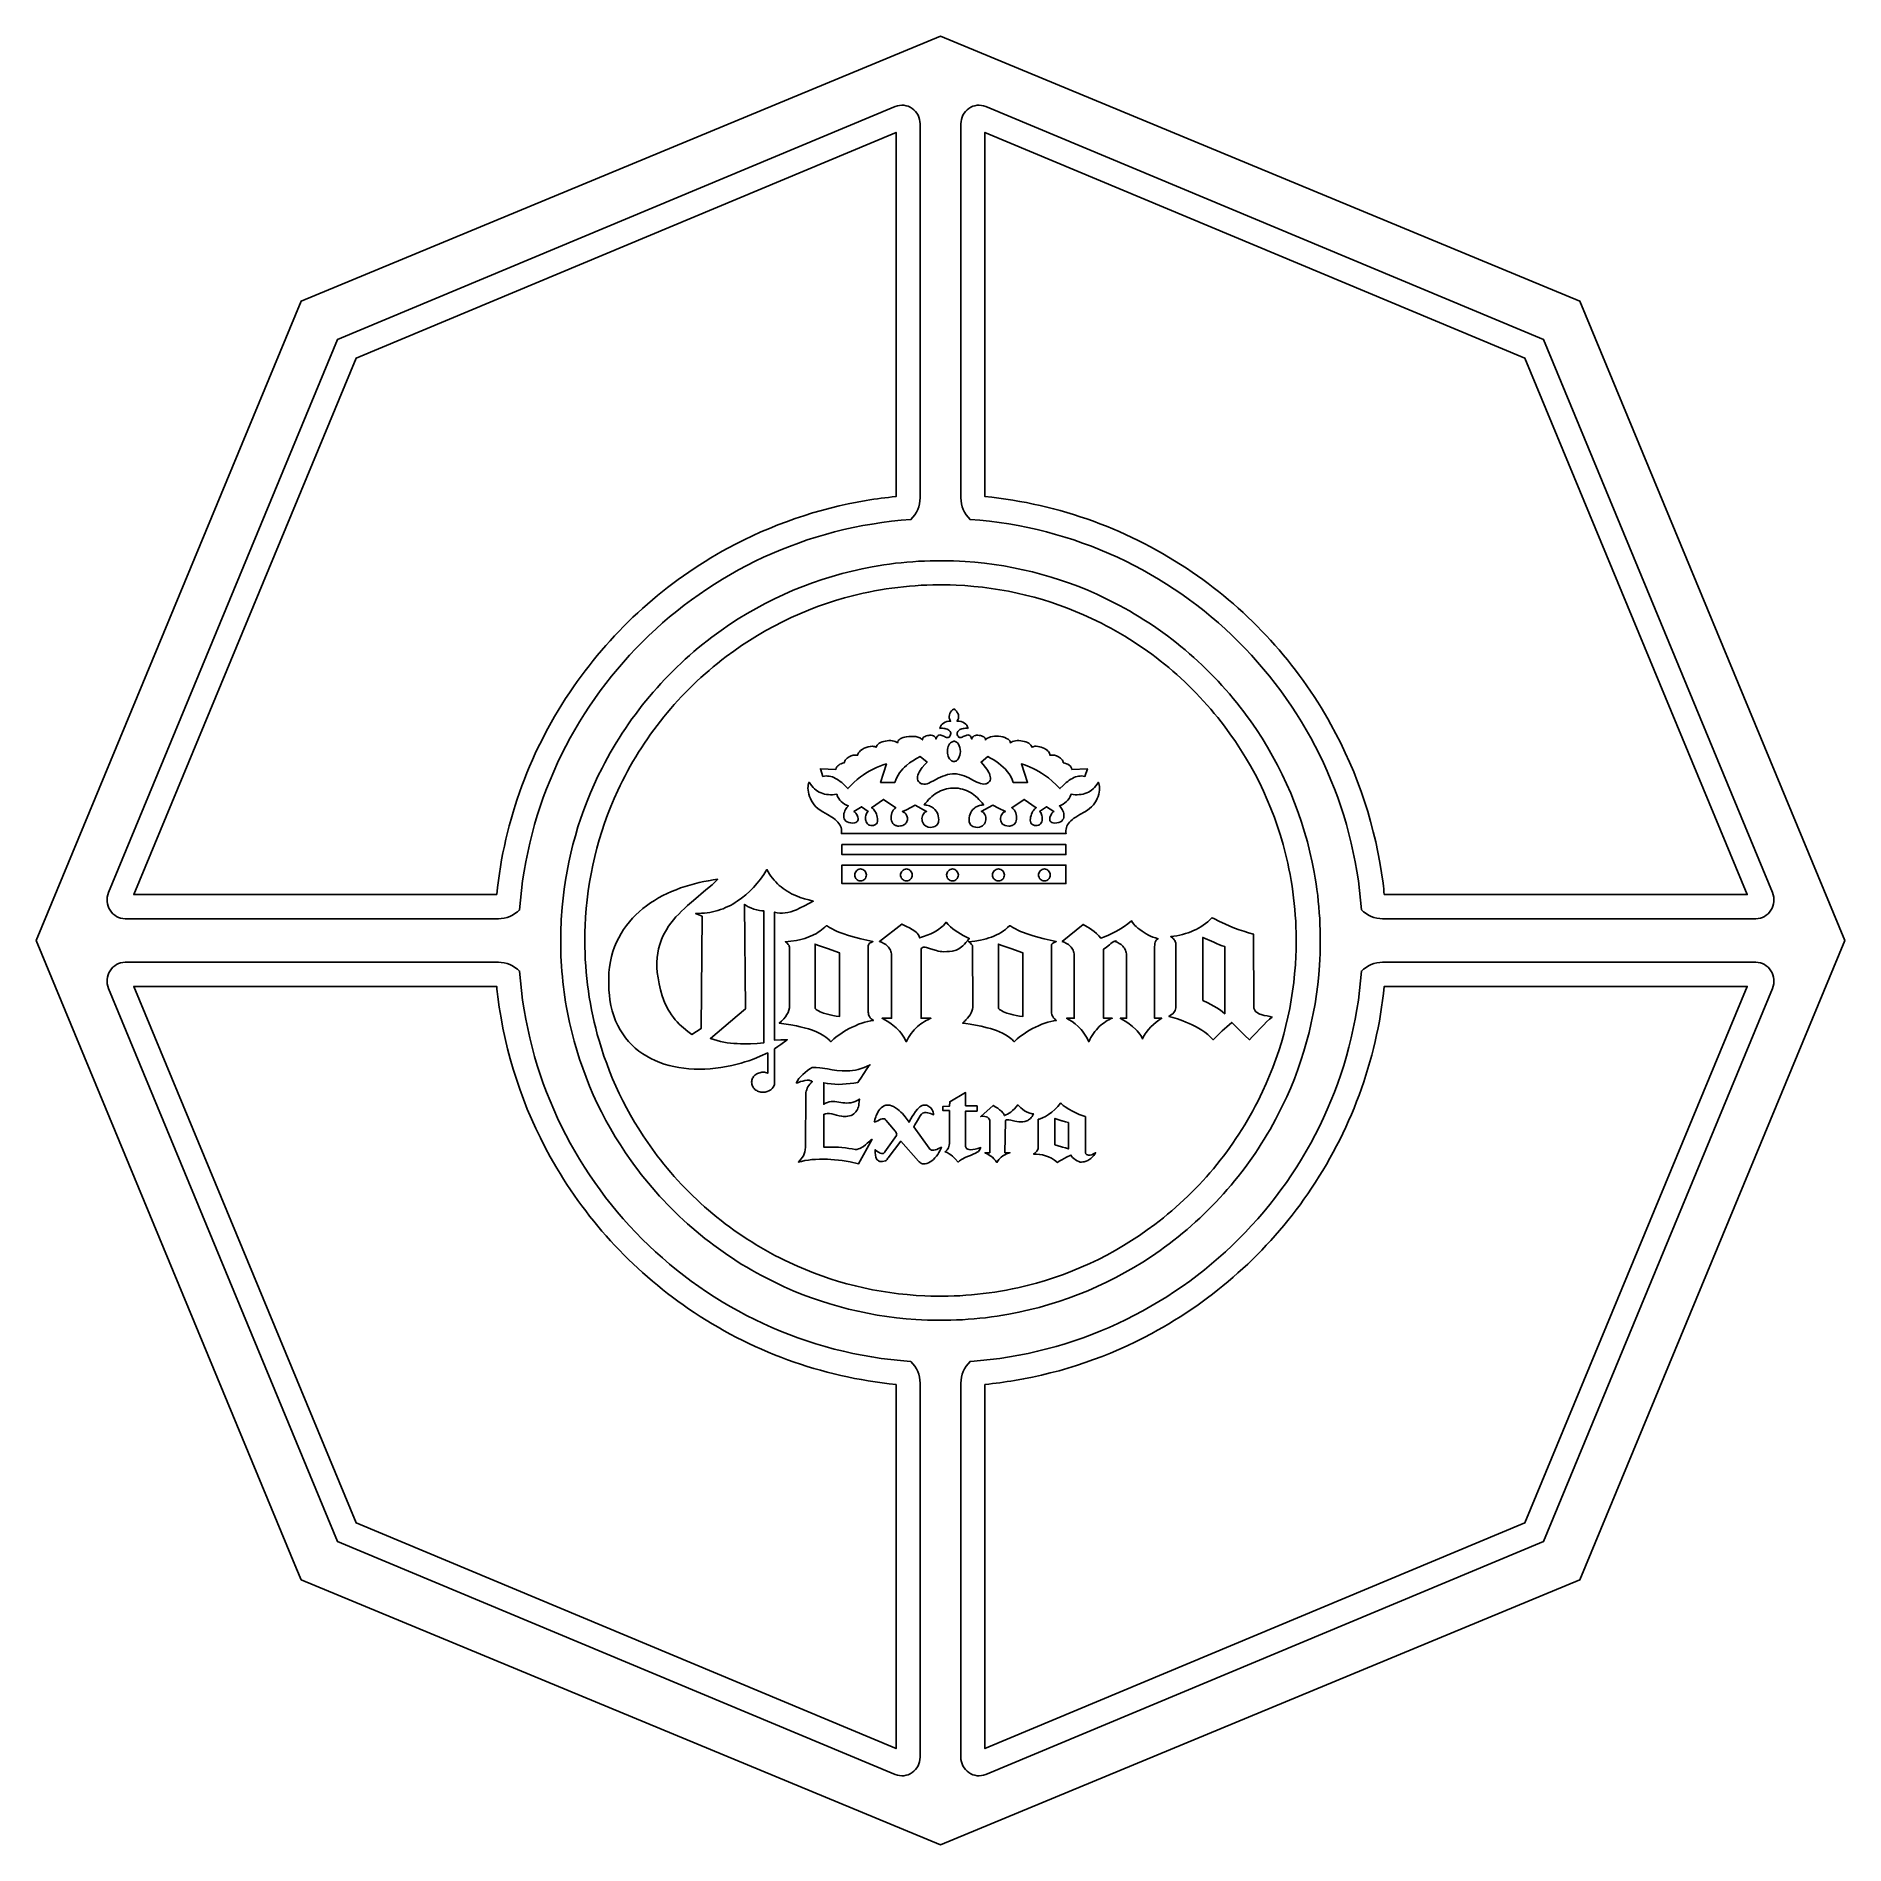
# Model space of a CAD drawing. Extents: x 0 to 300, y 0 to 300.
import ezdxf

# ---------------------------------------------------------------- set-up
doc = ezdxf.new("R2010")
doc.units = 0
doc.layers.add('Nível Padrão', color=18, linetype='CONTINUOUS')

msp = doc.modelspace()

# ---------------------------------------------------------------- linework, layer by layer
at = {"layer": 'Nível Padrão'}
for points in [[(43.93, 43.93), (43.17, 45.79), (0, 150), (43.93, 256.07), (150, 300), (256.07, 256.07), (300, 150), (256.07, 43.93), (150, 0), (43.93, 43.93)], [(167.25, 177.44), (167.9, 176.96), (168.54, 176.43), (169.18, 175.84), (169.8, 175.2), (170.32, 175.73), (170.84, 176.19), (171.1, 176.4), (171.36, 176.58), (171.62, 176.75), (171.87, 176.89), (172.13, 177.01), (172.39, 177.12), (172.65, 177.19), (172.91, 177.25), (173.17, 177.28), (173.43, 177.29), (173.69, 177.27), (173.95, 177.23), (174.38, 178.48), (171.79, 178.39), (171.72, 178.61), (171.63, 178.8), (171.5, 178.97), (171.33, 179.11), (171.14, 179.23), (170.91, 179.33), (170.65, 179.41), (170.36, 179.47), (170.34, 179.62), (170.3, 179.77), (170.23, 179.91), (170.13, 180.04), (170.02, 180.16), (169.9, 180.27), (169.76, 180.38), (169.6, 180.47), (169.26, 180.62), (168.9, 180.72), (168.71, 180.74), (168.53, 180.75), (168.34, 180.75), (168.16, 180.72), (168.14, 180.88), (168.09, 181.04), (168.01, 181.19), (167.9, 181.33), (167.77, 181.47), (167.61, 181.61), (167.44, 181.73), (167.25, 181.85), (166.99, 181.97), (166.71, 182.07), (166.43, 182.15), (166.15, 182.2), (165.88, 182.22), (165.63, 182.21), (165.39, 182.15), (165.18, 182.06), (165.11, 182.25), (165, 182.42), (164.84, 182.58), (164.64, 182.72), (164.41, 182.84), (164.16, 182.94), (163.88, 183.03), (163.6, 183.09), (163.31, 183.14), (163.01, 183.16), (162.73, 183.16), (162.45, 183.14), (162.2, 183.09), (161.96, 183.02), (161.76, 182.92), (161.6, 182.8), (161.58, 182.91), (161.54, 183.01), (161.48, 183.11), (161.41, 183.21), (161.21, 183.38), (160.96, 183.53), (160.66, 183.66), (160.33, 183.76), (159.98, 183.83), (159.61, 183.88), (159.27, 183.88), (158.94, 183.87), (158.62, 183.83), (158.32, 183.77), (158.05, 183.68), (157.81, 183.57), (157.6, 183.44), (157.45, 183.27), (157.45, 183.41), (157.39, 183.55), (157.3, 183.67), (157.17, 183.77), (157, 183.86), (156.82, 183.94), (156.62, 184), (156.41, 184.03), (156.2, 184.05), (155.99, 184.04), (155.79, 184.01), (155.61, 183.95), (155.45, 183.86), (155.33, 183.74), (155.25, 183.59), (155.2, 183.4), (155.09, 183.68), (154.97, 183.87), (154.84, 184), (154.69, 184.07), (154.55, 184.09), (154.39, 184.08), (154.24, 184.03), (154.08, 183.96), (153.76, 183.81), (153.6, 183.74), (153.45, 183.69), (153.3, 183.67), (153.16, 183.69), (153.03, 183.75), (152.92, 183.88), (152.82, 184.03), (152.77, 184.18), (152.75, 184.32), (152.76, 184.45), (152.8, 184.58), (152.87, 184.69), (152.97, 184.8), (153.09, 184.9), (153.23, 184.98), (153.38, 185.06), (153.56, 185.11), (153.74, 185.16), (153.94, 185.19), (154.14, 185.2), (154.35, 185.2), (154.56, 185.17), (154.53, 185.31), (154.48, 185.45), (154.42, 185.57), (154.35, 185.69), (154.18, 185.9), (153.96, 186.07), (153.7, 186.2), (153.41, 186.3), (153.09, 186.36), (152.74, 186.38), (152.84, 186.54), (152.92, 186.69), (152.97, 186.84), (153, 187), (153, 187.15), (152.99, 187.29), (152.96, 187.44), (152.92, 187.58), (152.79, 187.83), (152.63, 188.06), (152.43, 188.26), (152.22, 188.41), (152.1, 188.33), (152.01, 188.24), (151.83, 188.08), (151.67, 187.88), (151.55, 187.66), (151.47, 187.42), (151.44, 187.17), (151.46, 186.91), (151.5, 186.78), (151.55, 186.64), (151.62, 186.51), (151.71, 186.38), (151.36, 186.36), (151.04, 186.3), (150.75, 186.2), (150.49, 186.07), (150.27, 185.9), (150.1, 185.69), (150.03, 185.57), (149.97, 185.45), (149.92, 185.31), (149.89, 185.17), (150.11, 185.2), (150.32, 185.2), (150.53, 185.19), (150.73, 185.16), (150.91, 185.11), (151.08, 185.06), (151.24, 184.98), (151.38, 184.9), (151.49, 184.8), (151.59, 184.69), (151.66, 184.58), (151.7, 184.45), (151.71, 184.32), (151.68, 184.18), (151.63, 184.03), (151.53, 183.88), (151.41, 183.75), (151.28, 183.69), (151.15, 183.67), (151, 183.69), (150.85, 183.74), (150.69, 183.81), (150.37, 183.96), (150.21, 184.03), (150.06, 184.08), (149.9, 184.09), (149.75, 184.07), (149.61, 184), (149.48, 183.87), (149.36, 183.68), (149.24, 183.4), (149.2, 183.59), (149.12, 183.74), (148.99, 183.86), (148.84, 183.95), (148.66, 184.01), (148.46, 184.04), (148.25, 184.05), (148.04, 184.03), (147.83, 184), (147.63, 183.94), (147.44, 183.86), (147.28, 183.77), (147.15, 183.67), (147.05, 183.55), (147, 183.41), (147, 183.27), (146.92, 183.37), (146.81, 183.46), (146.7, 183.54), (146.56, 183.61), (146.26, 183.73), (145.91, 183.81), (145.53, 183.85), (145.14, 183.86), (144.75, 183.84), (144.36, 183.79), (144.07, 183.73), (143.79, 183.65), (143.54, 183.56), (143.32, 183.44), (143.13, 183.31), (142.99, 183.15), (142.9, 182.98), (142.85, 182.8), (142.69, 182.92), (142.5, 183.02), (142.27, 183.09), (142.01, 183.14), (141.74, 183.16), (141.45, 183.16), (141.16, 183.14), (140.87, 183.09), (140.59, 183.03), (140.31, 182.94), (140.06, 182.84), (139.83, 182.72), (139.64, 182.58), (139.48, 182.42), (139.37, 182.25), (139.31, 182.06), (139.18, 182.13), (139.03, 182.17), (138.87, 182.2), (138.71, 182.22), (138.37, 182.2), (138.02, 182.14), (137.66, 182.03), (137.32, 181.88), (137, 181.7), (136.72, 181.5), (136.54, 181.31), (136.4, 181.11), (136.3, 180.92), (136.24, 180.72), (136.07, 180.75), (135.89, 180.75), (135.71, 180.74), (135.53, 180.72), (135.17, 180.62), (134.84, 180.47), (134.68, 180.38), (134.54, 180.27), (134.41, 180.16), (134.3, 180.04), (134.2, 179.91), (134.12, 179.77), (134.07, 179.62), (134.04, 179.47), (133.76, 179.41), (133.52, 179.33), (133.3, 179.23), (133.11, 179.11), (132.95, 178.97), (132.82, 178.8), (132.72, 178.61), (132.66, 178.39), (130.07, 178.48), (130.5, 177.23), (130.76, 177.27), (131.02, 177.29), (131.28, 177.28), (131.54, 177.25), (131.8, 177.19), (132.06, 177.12), (132.31, 177.01), (132.57, 176.89), (132.83, 176.75), (133.09, 176.58), (133.35, 176.4), (133.61, 176.19), (134.13, 175.73), (134.65, 175.2), (135.14, 175.73), (135.65, 176.23), (136.18, 176.7), (136.72, 177.14), (137.24, 177.5), (137.76, 177.84), (138.29, 178.15), (138.83, 178.43), (139.37, 178.69), (139.92, 178.92), (140.48, 179.12), (141.04, 179.3), (140.05, 176.23), (142.42, 176.23), (142.58, 176.66), (142.77, 177.06), (142.98, 177.44), (143.21, 177.8), (143.47, 178.14), (143.75, 178.46), (144.05, 178.76), (144.36, 179.04), (144.87, 179.45), (145.43, 179.82), (146.02, 180.18), (146.65, 180.51), (147.78, 179.6), (147.38, 179.18), (146.98, 178.7), (146.8, 178.45), (146.63, 178.2), (146.48, 177.94), (146.35, 177.68), (146.25, 177.43), (146.19, 177.19), (146.16, 176.96), (146.17, 176.74), (146.23, 176.54), (146.34, 176.36), (146.51, 176.2), (146.74, 176.06), (146.86, 176.01), (146.99, 175.97), (147.24, 175.94), (147.5, 175.95), (147.78, 176.01), (148.06, 176.11), (148.35, 176.24), (148.97, 176.55), (149.64, 176.91), (149.99, 177.08), (150.37, 177.24), (150.75, 177.39), (151.15, 177.51), (151.57, 177.6), (152.01, 177.66), (152.22, 177.66), (152.68, 177.63), (153.11, 177.56), (153.53, 177.45), (153.93, 177.32), (154.32, 177.16), (154.69, 176.98), (155.39, 176.62), (156.03, 176.28), (156.34, 176.14), (156.63, 176.04), (156.92, 175.97), (157.19, 175.94), (157.45, 175.97), (157.58, 176.01), (157.71, 176.06), (157.94, 176.2), (158.1, 176.36), (158.22, 176.54), (158.28, 176.74), (158.29, 176.96), (158.26, 177.19), (158.2, 177.43), (158.1, 177.68), (157.98, 177.94), (157.83, 178.2), (157.48, 178.7), (157.1, 179.18), (156.72, 179.6), (157.84, 180.51), (158.29, 180.27), (158.74, 180.02), (159.18, 179.74), (159.61, 179.43), (160.02, 179.11), (160.4, 178.77), (160.76, 178.41), (161.08, 178.03), (161.38, 177.62), (161.64, 177.18), (161.87, 176.72), (162.07, 176.23), (164.45, 176.23), (163.41, 179.3), (163.91, 179.14), (164.4, 178.97), (164.88, 178.77), (165.36, 178.55), (165.84, 178.31), (166.31, 178.04), (166.78, 177.75), (167.25, 177.44)], [(152.01, 179.73), (152.1, 179.71), (152.22, 179.69), (152.34, 179.7), (152.44, 179.72), (152.55, 179.77), (152.65, 179.82), (152.83, 179.98), (152.99, 180.19), (153.12, 180.44), (153.22, 180.73), (153.28, 181.04), (153.3, 181.37), (153.28, 181.7), (153.22, 182.02), (153.12, 182.3), (152.99, 182.55), (152.83, 182.76), (152.65, 182.92), (152.55, 182.98), (152.44, 183.02), (152.34, 183.05), (152.22, 183.06), (152.1, 183.03), (152.01, 182.97), (151.82, 182.9), (151.65, 182.78), (151.51, 182.61), (151.38, 182.41), (151.28, 182.19), (151.21, 181.93), (151.16, 181.66), (151.14, 181.37), (151.16, 181.09), (151.21, 180.81), (151.28, 180.56), (151.38, 180.32), (151.51, 180.12), (151.65, 179.95), (151.82, 179.82), (152.01, 179.73)], [(167.25, 171.96), (167.56, 172.18), (168.81, 171.4), (168.71, 171.33), (168.6, 171.23), (168.49, 171.1), (168.39, 170.95), (168.3, 170.78), (168.22, 170.61), (168.16, 170.43), (168.12, 170.26), (168.12, 170.09), (168.14, 169.93), (168.21, 169.79), (168.32, 169.67), (168.47, 169.57), (168.68, 169.51), (168.95, 169.48), (169.28, 169.5), (169.62, 169.57), (169.89, 169.68), (170.1, 169.82), (170.26, 169.99), (170.38, 170.18), (170.45, 170.39), (170.48, 170.61), (170.47, 170.84), (170.44, 171.07), (170.38, 171.3), (170.29, 171.52), (170.19, 171.73), (170.08, 171.91), (169.96, 172.08), (169.84, 172.21), (169.72, 172.31), (170.04, 172.45), (170.35, 172.62), (170.63, 172.81), (170.88, 173.04), (171.11, 173.29), (171.32, 173.58), (171.5, 173.9), (171.66, 174.25), (172.01, 174.21), (172.36, 174.18), (172.69, 174.17), (173.02, 174.19), (173.34, 174.22), (173.66, 174.28), (173.96, 174.36), (174.25, 174.47), (174.53, 174.6), (174.8, 174.75), (175.07, 174.93), (175.31, 175.14), (175.55, 175.37), (175.78, 175.63), (175.99, 175.92), (176.19, 176.24), (176.28, 176.04), (176.34, 175.81), (176.38, 175.54), (176.39, 175.25), (176.37, 174.93), (176.33, 174.6), (176.25, 174.25), (176.14, 173.9), (176, 173.54), (175.82, 173.18), (175.61, 172.84), (175.36, 172.5), (175.07, 172.18), (174.74, 171.88), (174.36, 171.6), (173.95, 171.36), (173.13, 170.91), (172.44, 170.48), (172.14, 170.27), (171.87, 170.06), (171.63, 169.84), (171.42, 169.63), (171.24, 169.41), (171.09, 169.19), (170.97, 168.96), (170.89, 168.73), (170.83, 168.49), (170.8, 168.25), (170.8, 167.99), (170.84, 167.73), (167.25, 167.73), (159.61, 167.77), (152.22, 167.77), (152.01, 167.77), (144.36, 167.77), (136.72, 167.73), (133.57, 167.73), (133.6, 167.99), (133.6, 168.25), (133.58, 168.49), (133.52, 168.73), (133.43, 168.96), (133.31, 169.19), (133.16, 169.41), (132.98, 169.63), (132.77, 169.84), (132.53, 170.06), (132.26, 170.27), (131.96, 170.48), (131.27, 170.91), (130.46, 171.36), (130.04, 171.6), (129.67, 171.88), (129.34, 172.18), (129.05, 172.5), (128.8, 172.84), (128.59, 173.18), (128.41, 173.54), (128.27, 173.9), (128.16, 174.25), (128.08, 174.6), (128.03, 174.93), (128.02, 175.25), (128.03, 175.54), (128.06, 175.81), (128.13, 176.04), (128.21, 176.24), (128.42, 175.92), (128.64, 175.63), (128.87, 175.37), (129.11, 175.14), (129.36, 174.93), (129.62, 174.75), (129.89, 174.6), (130.18, 174.47), (130.47, 174.36), (130.77, 174.28), (131.08, 174.22), (131.41, 174.19), (131.74, 174.17), (132.08, 174.18), (132.43, 174.21), (132.79, 174.25), (132.93, 173.9), (133.11, 173.58), (133.31, 173.29), (133.53, 173.04), (133.79, 172.81), (134.08, 172.62), (134.39, 172.45), (134.73, 172.31), (134.61, 172.21), (134.48, 172.08), (134.36, 171.91), (134.25, 171.73), (134.14, 171.52), (134.06, 171.3), (133.99, 171.07), (133.96, 170.84), (133.95, 170.61), (133.97, 170.39), (134.04, 170.18), (134.15, 169.99), (134.31, 169.82), (134.52, 169.68), (134.79, 169.57), (135.12, 169.5), (135.46, 169.48), (135.74, 169.51), (135.95, 169.57), (136.11, 169.67), (136.23, 169.79), (136.3, 169.93), (136.32, 170.09), (136.32, 170.26), (136.29, 170.43), (136.23, 170.61), (136.15, 170.78), (136.06, 170.95), (135.95, 171.1), (135.85, 171.23), (135.74, 171.33), (135.64, 171.4), (136.72, 172.05), (136.89, 172.18), (138.02, 171.4), (137.91, 171.34), (137.82, 171.23), (137.74, 171.09), (137.67, 170.92), (137.61, 170.73), (137.58, 170.52), (137.56, 170.31), (137.57, 170.09), (137.61, 169.88), (137.67, 169.68), (137.76, 169.49), (137.88, 169.33), (138.04, 169.2), (138.24, 169.11), (138.47, 169.07), (138.75, 169.07), (138.89, 169.09), (139.01, 169.12), (139.12, 169.17), (139.22, 169.22), (139.3, 169.29), (139.37, 169.36), (139.48, 169.54), (139.55, 169.75), (139.57, 169.98), (139.56, 170.22), (139.52, 170.47), (139.45, 170.73), (139.36, 170.98), (139.26, 171.22), (139.13, 171.44), (139, 171.64), (138.86, 171.8), (138.72, 171.93), (138.58, 172.01), (140.56, 173.39), (142.59, 172.01), (142.44, 171.92), (142.29, 171.79), (142.16, 171.62), (142.04, 171.41), (141.95, 171.17), (141.88, 170.92), (141.83, 170.65), (141.82, 170.38), (141.83, 170.12), (141.88, 169.86), (141.98, 169.62), (142.11, 169.41), (142.19, 169.32), (142.28, 169.24), (142.39, 169.16), (142.51, 169.1), (142.64, 169.05), (142.78, 169.01), (142.94, 168.99), (143.11, 168.98), (143.34, 169), (143.55, 169.03), (143.74, 169.08), (143.9, 169.16), (144.04, 169.25), (144.17, 169.35), (144.27, 169.46), (144.36, 169.59), (144.43, 169.72), (144.48, 169.87), (144.5, 170.02), (144.51, 170.18), (144.5, 170.34), (144.47, 170.49), (144.36, 170.8), (144.23, 171), (144.07, 171.17), (143.88, 171.3), (143.67, 171.4), (144.36, 171.7), (145.79, 172.44), (147.69, 171.4), (147.51, 171.33), (147.35, 171.22), (147.21, 171.07), (147.1, 170.89), (147.01, 170.69), (146.96, 170.48), (146.93, 170.25), (146.94, 170.02), (146.98, 169.79), (147.05, 169.57), (147.16, 169.37), (147.31, 169.18), (147.49, 169.02), (147.72, 168.9), (147.98, 168.81), (148.29, 168.77), (148.6, 168.78), (148.85, 168.83), (149.07, 168.9), (149.25, 169.01), (149.39, 169.14), (149.51, 169.29), (149.59, 169.45), (149.65, 169.63), (149.68, 169.81), (149.7, 170), (149.68, 170.37), (149.63, 170.7), (149.55, 170.97), (149.44, 171.21), (149.29, 171.46), (149.08, 171.71), (148.83, 171.95), (148.68, 172.06), (148.52, 172.16), (148.35, 172.25), (148.17, 172.33), (147.97, 172.39), (147.76, 172.44), (147.54, 172.47), (147.3, 172.48), (147.53, 172.79), (147.77, 173.08), (148.02, 173.36), (148.28, 173.62), (148.55, 173.86), (148.82, 174.09), (149.1, 174.3), (149.4, 174.49), (149.7, 174.66), (150, 174.81), (150.32, 174.94), (150.64, 175.05), (150.97, 175.14), (151.31, 175.21), (151.66, 175.26), (152.01, 175.29), (152.22, 175.29), (152.59, 175.28), (152.95, 175.24), (153.31, 175.18), (153.65, 175.1), (153.99, 175), (154.31, 174.87), (154.63, 174.72), (154.95, 174.55), (155.25, 174.36), (155.54, 174.15), (155.83, 173.92), (156.11, 173.67), (156.38, 173.4), (156.65, 173.11), (156.9, 172.81), (157.15, 172.48), (156.91, 172.47), (156.69, 172.44), (156.48, 172.39), (156.28, 172.33), (156.1, 172.25), (155.92, 172.16), (155.77, 172.06), (155.62, 171.95), (155.37, 171.71), (155.16, 171.46), (155.01, 171.21), (154.9, 170.97), (154.82, 170.7), (154.76, 170.37), (154.74, 170), (154.75, 169.81), (154.78, 169.63), (154.84, 169.45), (154.92, 169.29), (155.04, 169.14), (155.18, 169.01), (155.36, 168.9), (155.58, 168.83), (155.85, 168.78), (156.15, 168.77), (156.46, 168.81), (156.73, 168.9), (156.96, 169.02), (157.15, 169.18), (157.3, 169.37), (157.41, 169.57), (157.48, 169.79), (157.53, 170.02), (157.53, 170.25), (157.51, 170.48), (157.45, 170.69), (157.37, 170.89), (157.26, 171.07), (157.12, 171.22), (156.95, 171.33), (156.76, 171.4), (158.66, 172.44), (159.61, 171.96), (160.78, 171.4), (160.59, 171.33), (160.42, 171.21), (160.28, 171.07), (160.16, 170.9), (160.06, 170.71), (160, 170.5), (159.96, 170.29), (159.95, 170.08), (159.98, 169.87), (160.05, 169.67), (160.16, 169.48), (160.3, 169.32), (160.49, 169.18), (160.72, 169.08), (161.01, 169.01), (161.34, 168.98), (161.51, 168.99), (161.67, 169.01), (161.81, 169.05), (161.94, 169.1), (162.06, 169.16), (162.16, 169.24), (162.26, 169.32), (162.34, 169.41), (162.47, 169.62), (162.56, 169.86), (162.61, 170.12), (162.63, 170.38), (162.61, 170.65), (162.56, 170.92), (162.49, 171.17), (162.39, 171.41), (162.27, 171.62), (162.13, 171.79), (161.98, 171.92), (161.81, 172.01), (163.89, 173.39), (165.87, 172.01), (165.74, 171.93), (165.6, 171.8), (165.47, 171.64), (165.34, 171.44), (165.21, 171.22), (165.11, 170.98), (165.02, 170.73), (164.95, 170.47), (164.91, 170.22), (164.9, 169.98), (164.92, 169.75), (164.99, 169.54), (165.1, 169.36), (165.17, 169.29), (165.26, 169.22), (165.36, 169.17), (165.47, 169.12), (165.6, 169.09), (165.74, 169.07), (166.01, 169.07), (166.24, 169.11), (166.43, 169.2), (166.58, 169.33), (166.7, 169.49), (166.79, 169.68), (166.85, 169.88), (166.88, 170.09), (166.89, 170.31), (166.87, 170.52), (166.83, 170.73), (166.78, 170.92), (166.71, 171.09), (166.63, 171.23), (166.53, 171.34), (166.43, 171.4), (167.25, 171.96)], [(136.72, 164.26), (133.65, 164.26), (133.65, 165.9), (136.72, 165.9), (144.36, 165.9), (152.01, 165.9), (159.61, 165.9), (167.25, 165.9), (170.79, 165.9), (170.79, 164.26), (167.25, 164.26), (159.61, 164.26), (152.01, 164.26), (144.36, 164.26), (136.72, 164.26)], [(167.25, 162.51), (170.79, 162.51), (170.79, 159.44), (167.25, 159.44), (159.61, 159.44), (152.01, 159.44), (144.36, 159.44), (136.72, 159.44), (133.65, 159.44), (133.65, 162.51), (136.72, 162.51), (144.36, 162.51), (152.01, 162.51), (159.61, 162.51), (167.25, 162.51)], [(126.1, 157.39), (126.75, 157.14), (127.43, 156.92), (128.15, 156.72), (128.9, 156.52), (127.43, 155.74), (126.75, 155.4), (126.1, 155.1), (125.62, 154.92), (125.15, 154.77), (124.69, 154.65), (124.23, 154.58), (123.79, 154.54), (123.34, 154.55), (122.91, 154.6), (122.47, 154.71), (122.47, 133.46), (123.54, 133.52), (124.58, 133.55), (123.54, 132.77), (123.01, 132.4), (122.47, 132.03), (122.47, 126.64), (122.47, 126.51), (122.47, 126.33), (122.47, 126.25), (122.44, 126.1), (122.39, 125.96), (122.25, 125.7), (122.06, 125.45), (121.83, 125.24), (121.55, 125.07), (121.25, 124.93), (120.92, 124.85), (120.57, 124.82), (120.38, 124.83), (120.19, 124.85), (120.01, 124.9), (119.83, 124.95), (119.67, 125.02), (119.51, 125.1), (119.36, 125.2), (119.23, 125.31), (119.11, 125.43), (119, 125.56), (118.9, 125.69), (118.82, 125.84), (118.75, 126), (118.71, 126.16), (118.68, 126.33), (118.67, 126.51), (118.68, 126.67), (118.71, 126.84), (118.75, 126.99), (118.82, 127.14), (118.9, 127.29), (119, 127.42), (119.11, 127.55), (119.23, 127.67), (119.36, 127.77), (119.51, 127.87), (119.67, 127.95), (119.83, 128.02), (120.01, 128.07), (120.19, 128.11), (120.38, 128.14), (120.57, 128.15), (120.79, 128.14), (120.99, 128.11), (121.17, 128.06), (121.34, 127.97), (121.34, 131.34), (120.1, 130.79), (119.47, 130.53), (118.83, 130.28), (118.2, 130.06), (117.56, 129.85), (116.93, 129.66), (116.29, 129.49), (115.39, 129.27), (114.48, 129.08), (113.58, 128.93), (112.68, 128.81), (111.79, 128.72), (110.9, 128.67), (110.01, 128.65), (109.14, 128.67), (108.28, 128.72), (107.43, 128.81), (106.6, 128.93), (105.78, 129.08), (104.97, 129.28), (104.19, 129.51), (103.43, 129.77), (102.69, 130.07), (101.97, 130.41), (101.28, 130.79), (100.62, 131.2), (99.98, 131.66), (99.37, 132.15), (98.8, 132.68), (98.26, 133.25), (97.76, 133.85), (97.29, 134.5), (96.86, 135.19), (96.47, 135.91), (96.12, 136.68), (95.81, 137.49), (95.55, 138.33), (95.34, 139.22), (95.17, 140.15), (95.09, 140.95), (95, 141.75), (95, 144.69), (95.1, 145.6), (95.25, 146.49), (95.44, 147.34), (95.67, 148.16), (95.95, 148.96), (96.27, 149.72), (96.62, 150.45), (97.01, 151.15), (97.44, 151.83), (97.9, 152.48), (98.39, 153.09), (98.91, 153.68), (99.46, 154.25), (100.03, 154.78), (100.63, 155.29), (101.26, 155.77), (101.9, 156.23), (102.57, 156.66), (103.25, 157.06), (103.95, 157.44), (104.67, 157.79), (105.39, 158.12), (106.14, 158.43), (106.89, 158.71), (107.64, 158.97), (108.41, 159.2), (109.18, 159.42), (109.95, 159.61), (110.73, 159.77), (111.51, 159.92), (112.28, 160.05), (113.05, 160.15), (112.58, 159.7), (112.1, 159.25), (111.1, 158.38), (109.04, 156.66), (108.02, 155.78), (107.53, 155.33), (107.04, 154.87), (106.58, 154.39), (106.12, 153.91), (105.69, 153.41), (105.28, 152.89), (104.89, 152.35), (104.53, 151.79), (104.21, 151.21), (103.91, 150.61), (103.65, 149.98), (103.43, 149.32), (103.24, 148.63), (103.1, 147.91), (103.01, 147.16), (102.97, 146.37), (102.97, 145.54), (103.03, 144.68), (103.15, 143.78), (103.32, 142.83), (103.55, 141.84), (103.85, 140.8), (104.06, 140.2), (104.29, 139.63), (104.53, 139.09), (104.8, 138.59), (105.08, 138.11), (105.38, 137.67), (105.69, 137.25), (106.01, 136.86), (106.34, 136.49), (106.68, 136.14), (107.02, 135.81), (107.37, 135.5), (108.07, 134.93), (108.78, 134.41), (110.29, 135.4), (110.46, 154.02), (109.38, 154.49), (109.87, 154.49), (110.35, 154.51), (110.83, 154.55), (111.29, 154.6), (111.75, 154.67), (112.2, 154.76), (112.64, 154.87), (113.08, 154.99), (113.51, 155.13), (113.93, 155.28), (114.34, 155.45), (114.74, 155.63), (115.14, 155.83), (115.53, 156.05), (115.92, 156.28), (116.29, 156.52), (117.01, 157.03), (117.69, 157.58), (118.35, 158.17), (118.98, 158.81), (119.58, 159.49), (120.15, 160.2), (120.7, 160.96), (121.22, 161.75), (121.42, 161.37), (121.65, 161.01), (121.88, 160.67), (122.13, 160.34), (122.39, 160.02), (122.66, 159.71), (122.95, 159.42), (123.25, 159.15), (123.56, 158.88), (123.89, 158.63), (124.22, 158.39), (124.57, 158.16), (124.94, 157.95), (125.31, 157.75), (125.7, 157.56), (126.1, 157.39)], [(136.72, 159.87), (136.92, 159.89), (137.11, 159.95), (137.28, 160.04), (137.43, 160.16), (137.55, 160.31), (137.64, 160.48), (137.69, 160.66), (137.71, 160.87), (137.69, 161.06), (137.64, 161.24), (137.55, 161.41), (137.43, 161.56), (137.28, 161.68), (137.11, 161.78), (136.92, 161.84), (136.72, 161.86), (136.53, 161.84), (136.35, 161.78), (136.19, 161.68), (136.05, 161.56), (135.93, 161.41), (135.85, 161.24), (135.79, 161.06), (135.77, 160.87), (135.79, 160.66), (135.85, 160.48), (135.93, 160.31), (136.05, 160.16), (136.19, 160.04), (136.35, 159.95), (136.53, 159.89), (136.72, 159.87)], [(144.36, 159.87), (144.55, 159.89), (144.73, 159.95), (144.89, 160.04), (145.03, 160.16), (145.15, 160.31), (145.24, 160.48), (145.29, 160.66), (145.31, 160.87), (145.29, 161.06), (145.24, 161.24), (145.15, 161.41), (145.03, 161.56), (144.89, 161.68), (144.73, 161.78), (144.55, 161.84), (144.36, 161.86), (144.17, 161.84), (143.99, 161.78), (143.82, 161.68), (143.67, 161.56), (143.55, 161.41), (143.45, 161.24), (143.39, 161.06), (143.37, 160.87), (143.39, 160.66), (143.45, 160.48), (143.55, 160.31), (143.67, 160.16), (143.82, 160.04), (143.99, 159.95), (144.17, 159.89), (144.36, 159.87)], [(152.01, 159.87), (152.2, 159.89), (152.38, 159.95), (152.54, 160.04), (152.68, 160.16), (152.79, 160.31), (152.88, 160.48), (152.94, 160.66), (152.96, 160.87), (152.94, 161.06), (152.88, 161.24), (152.79, 161.41), (152.68, 161.56), (152.54, 161.68), (152.38, 161.78), (152.2, 161.84), (152.01, 161.86), (151.8, 161.84), (151.62, 161.78), (151.45, 161.68), (151.3, 161.56), (151.18, 161.41), (151.09, 161.24), (151.03, 161.06), (151.01, 160.87), (151.03, 160.66), (151.09, 160.48), (151.18, 160.31), (151.3, 160.16), (151.45, 160.04), (151.62, 159.95), (151.8, 159.89), (152.01, 159.87)], [(159.61, 159.87), (159.81, 159.89), (160, 159.95), (160.17, 160.04), (160.32, 160.16), (160.44, 160.31), (160.53, 160.48), (160.58, 160.66), (160.6, 160.87), (160.58, 161.06), (160.53, 161.24), (160.44, 161.41), (160.32, 161.56), (160.17, 161.68), (160, 161.78), (159.81, 161.84), (159.61, 161.86), (159.41, 161.84), (159.22, 161.78), (159.05, 161.68), (158.9, 161.56), (158.78, 161.41), (158.69, 161.24), (158.64, 161.06), (158.62, 160.87), (158.64, 160.66), (158.69, 160.48), (158.78, 160.31), (158.9, 160.16), (159.05, 160.04), (159.22, 159.95), (159.41, 159.89), (159.61, 159.87)], [(167.25, 159.87), (167.44, 159.89), (167.62, 159.95), (167.78, 160.04), (167.92, 160.16), (168.04, 160.31), (168.13, 160.48), (168.18, 160.66), (168.2, 160.87), (168.18, 161.06), (168.13, 161.24), (168.04, 161.41), (167.92, 161.56), (167.78, 161.68), (167.62, 161.78), (167.44, 161.84), (167.25, 161.86), (167.05, 161.84), (166.86, 161.78), (166.69, 161.68), (166.55, 161.56), (166.43, 161.41), (166.34, 161.24), (166.28, 161.06), (166.26, 160.87), (166.28, 160.66), (166.34, 160.48), (166.43, 160.31), (166.55, 160.16), (166.69, 160.04), (166.86, 159.95), (167.05, 159.89), (167.25, 159.87)], [(116.29, 137.52), (111.84, 133.76), (112.41, 133.56), (112.97, 133.4), (113.53, 133.25), (114.08, 133.13), (114.64, 133.04), (115.19, 132.97), (115.74, 132.92), (116.29, 132.9), (116.83, 132.87), (117.37, 132.86), (118.46, 132.88), (119.57, 132.94), (120.7, 133.03), (120.7, 154.92), (120.55, 154.91), (120.38, 154.91), (119.98, 154.96), (119.52, 155.07), (119.03, 155.22), (118.56, 155.4), (118.12, 155.6), (117.76, 155.8), (117.61, 155.9), (117.5, 156), (117.63, 138.64), (116.29, 137.52)], [(154.21, 149.65), (154.49, 149.97), (154.77, 150.35), (154.21, 150.6), (153.75, 150.84), (153.3, 151.09), (152.86, 151.36), (152.44, 151.65), (152.04, 151.96), (151.65, 152.29), (151.28, 152.65), (150.93, 153.02), (150.71, 152.76), (150.48, 152.51), (150.24, 152.29), (149.99, 152.08), (149.74, 151.88), (149.48, 151.71), (148.94, 151.39), (148.37, 151.11), (147.78, 150.87), (147.16, 150.64), (146.52, 150.43), (146.48, 150.64), (146.39, 150.83), (146.27, 151.02), (146.13, 151.2), (145.95, 151.37), (145.75, 151.54), (145.31, 151.84), (144.84, 152.1), (144.37, 152.34), (143.59, 152.72), (139.87, 149.83), (140.23, 149.7), (140.58, 149.53), (140.92, 149.31), (141.22, 149.04), (141.36, 148.9), (141.48, 148.74), (141.59, 148.57), (141.68, 148.39), (141.76, 148.2), (141.81, 148), (141.85, 147.8), (141.86, 147.58), (141.9, 137.09), (140.3, 137.09), (140.75, 136.86), (141.26, 136.56), (141.81, 136.2), (142.38, 135.76), (142.66, 135.51), (142.94, 135.24), (143.2, 134.95), (143.46, 134.65), (143.71, 134.32), (143.93, 133.97), (144.14, 133.59), (144.32, 133.2), (144.5, 133.57), (144.7, 133.92), (144.92, 134.26), (145.15, 134.58), (145.4, 134.89), (145.65, 135.18), (145.92, 135.45), (146.19, 135.71), (146.47, 135.95), (146.76, 136.17), (147.04, 136.37), (147.33, 136.56), (147.61, 136.72), (147.89, 136.86), (148.16, 136.99), (148.42, 137.09), (146.78, 137.09), (146.78, 148.57), (146.84, 148.72), (146.94, 148.81), (147.08, 148.87), (147.24, 148.88), (147.44, 148.87), (147.66, 148.83), (148.16, 148.68), (148.72, 148.5), (149.33, 148.32), (149.63, 148.24), (149.94, 148.19), (150.24, 148.15), (150.54, 148.14), (151.04, 148.16), (151.51, 148.18), (151.96, 148.23), (152.17, 148.27), (152.39, 148.33), (152.61, 148.41), (152.83, 148.5), (153.04, 148.62), (153.27, 148.77), (153.49, 148.94), (153.73, 149.14), (153.96, 149.38), (154.21, 149.65)], [(183.06, 151.81), (183.43, 151.55), (183.78, 151.32), (184.13, 151.1), (184.49, 150.91), (184.86, 150.74), (185.24, 150.58), (185.65, 150.44), (186.08, 150.3), (185.97, 150.22), (185.87, 150.14), (185.79, 150.04), (185.72, 149.94), (185.62, 149.72), (185.56, 149.49), (185.53, 149.25), (185.52, 149.01), (185.52, 148.57), (185.52, 137.09), (186.69, 137.09), (186.24, 136.78), (185.79, 136.44), (185.34, 136.08), (184.9, 135.67), (184.48, 135.23), (184.1, 134.75), (183.93, 134.5), (183.77, 134.24), (183.62, 133.96), (183.49, 133.67), (183.38, 133.95), (183.24, 134.22), (183.06, 134.49), (182.86, 134.75), (182.63, 135.01), (182.38, 135.26), (181.85, 135.74), (181.29, 136.17), (180.75, 136.54), (180.24, 136.85), (179.82, 137.09), (180.86, 137.09), (180.86, 147.58), (180.85, 147.8), (180.81, 148), (180.76, 148.2), (180.69, 148.39), (180.6, 148.57), (180.5, 148.74), (180.38, 148.9), (180.25, 149.04), (179.96, 149.31), (179.64, 149.53), (179.3, 149.7), (178.96, 149.83), (179.09, 149.96), (178.77, 149.82), (178.49, 149.66), (178.24, 149.48), (178.01, 149.28), (177.56, 148.89), (177.32, 148.72), (177.06, 148.57), (177.06, 137.09), (178.48, 137.09), (178.21, 136.99), (177.94, 136.86), (177.67, 136.72), (177.4, 136.56), (177.13, 136.37), (176.87, 136.17), (176.6, 135.95), (176.34, 135.71), (176.09, 135.45), (175.85, 135.18), (175.61, 134.89), (175.39, 134.58), (175.17, 134.26), (174.96, 133.92), (174.77, 133.57), (174.6, 133.2), (174.42, 133.59), (174.22, 133.97), (174.01, 134.32), (173.79, 134.65), (173.56, 134.95), (173.32, 135.24), (173.07, 135.51), (172.82, 135.76), (172.32, 136.2), (171.83, 136.56), (171.36, 136.86), (170.92, 137.09), (172.18, 137.09), (172.18, 147.58), (172.16, 147.8), (172.13, 148), (172.07, 148.2), (171.99, 148.39), (171.9, 148.57), (171.79, 148.74), (171.66, 148.9), (171.52, 149.04), (171.22, 149.31), (170.88, 149.53), (170.54, 149.7), (170.19, 149.83), (173.69, 152.68), (174.35, 152.29), (174.73, 152.05), (175.12, 151.78), (175.51, 151.47), (175.89, 151.14), (176.25, 150.78), (176.58, 150.39), (177.23, 150.62), (177.89, 150.88), (178.54, 151.19), (179.2, 151.53), (179.84, 151.91), (180.47, 152.33), (181.08, 152.78), (181.68, 153.28), (181.85, 153.01), (182.09, 152.69), (182.26, 152.51), (182.47, 152.3), (182.74, 152.07), (183.06, 151.81)], [(195.31, 133.63), (195.28, 133.6), (195.24, 133.55), (194.8, 133.99), (194.32, 134.4), (193.83, 134.78), (193.32, 135.14), (192.8, 135.46), (192.27, 135.75), (191.75, 136.02), (191.23, 136.26), (190.72, 136.48), (190.22, 136.67), (189.31, 136.99), (188.52, 137.23), (187.9, 137.39), (188.12, 137.54), (188.33, 137.7), (188.52, 137.86), (188.69, 138.04), (188.82, 138.22), (188.93, 138.41), (189, 138.61), (189.02, 138.81), (189.02, 149.57), (189, 149.7), (188.95, 149.84), (188.87, 149.98), (188.77, 150.12), (188.65, 150.26), (188.51, 150.4), (188.2, 150.65), (188.71, 150.71), (189.2, 150.79), (189.69, 150.89), (190.16, 151.01), (190.63, 151.14), (191.09, 151.29), (191.53, 151.45), (191.97, 151.64), (192.39, 151.84), (192.8, 152.06), (193.2, 152.29), (193.59, 152.55), (193.97, 152.82), (194.33, 153.12), (194.69, 153.43), (195.02, 153.76), (195.33, 153.63), (196.28, 153.16), (197.16, 152.75), (197.98, 152.39), (198.76, 152.07), (199.52, 151.79), (200.29, 151.53), (201.09, 151.28), (201.93, 151.04), (201.98, 139.03), (202, 138.77), (202.07, 138.54), (202.19, 138.35), (202.33, 138.18), (202.51, 138.03), (202.72, 137.91), (202.94, 137.8), (203.18, 137.71), (203.68, 137.58), (204.18, 137.48), (204.63, 137.39), (205, 137.3), (204.56, 136.93), (204.1, 136.5), (203.63, 136.02), (203.15, 135.52), (202.19, 134.5), (201.72, 134), (201.24, 133.55), (200.48, 134.25), (199.74, 134.97), (199.02, 135.7), (198.31, 136.4), (197.52, 135.69), (196.74, 135), (196, 134.32), (195.65, 133.98), (195.33, 133.64), (195.31, 133.63)], [(131.23, 152.38), (131.61, 152.14), (132.01, 151.92), (132.43, 151.71), (132.87, 151.51), (133.32, 151.32), (133.79, 151.15), (134.75, 150.83), (135.76, 150.54), (136.77, 150.28), (137.79, 150.04), (138.79, 149.83), (138.48, 149.69), (138.35, 149.62), (138.24, 149.55), (138.15, 149.46), (138.09, 149.37), (138.04, 149.26), (138.02, 149.14), (138.02, 138.12), (138.03, 137.93), (138.07, 137.74), (138.14, 137.55), (138.24, 137.37), (138.36, 137.19), (138.51, 137.03), (138.68, 136.88), (138.88, 136.74), (138.42, 136.69), (137.94, 136.59), (137.44, 136.46), (136.93, 136.29), (136.41, 136.1), (135.89, 135.87), (135.37, 135.63), (134.87, 135.38), (134.38, 135.1), (133.9, 134.83), (133.46, 134.54), (133.04, 134.26), (132.66, 133.98), (132.33, 133.7), (132.03, 133.44), (131.8, 133.2), (131.66, 133.35), (131.52, 133.5), (131.23, 133.76), (130.96, 133.97), (130.67, 134.17), (130.38, 134.36), (130.07, 134.53), (129.43, 134.84), (128.76, 135.11), (128.09, 135.33), (127.41, 135.53), (126.74, 135.69), (126.1, 135.83), (125.2, 136.01), (124.41, 136.14), (123.25, 136.31), (123.64, 136.64), (123.99, 136.99), (124.29, 137.34), (124.53, 137.71), (124.72, 138.08), (124.86, 138.45), (124.94, 138.83), (124.97, 139.2), (124.93, 148.92), (124.92, 149.04), (124.88, 149.15), (124.83, 149.25), (124.75, 149.35), (124.55, 149.55), (124.28, 149.78), (125.19, 149.88), (126.1, 150), (126.81, 150.16), (127.5, 150.35), (128.17, 150.59), (128.81, 150.86), (129.41, 151.18), (129.71, 151.36), (129.99, 151.55), (130.27, 151.75), (130.54, 151.97), (130.81, 152.21), (131.06, 152.46), (131.15, 152.43), (131.23, 152.38)], [(161.64, 152.38), (162.02, 152.14), (162.43, 151.92), (162.85, 151.71), (163.29, 151.51), (163.74, 151.32), (164.21, 151.15), (165.18, 150.83), (166.17, 150.54), (167.18, 150.28), (168.2, 150.04), (169.2, 149.83), (168.86, 149.69), (168.72, 149.62), (168.61, 149.55), (168.53, 149.46), (168.47, 149.37), (168.43, 149.26), (168.42, 149.14), (168.42, 138.12), (168.43, 137.93), (168.48, 137.74), (168.54, 137.55), (168.64, 137.37), (168.75, 137.19), (168.89, 137.03), (169.06, 136.88), (169.24, 136.74), (168.79, 136.69), (168.31, 136.59), (167.82, 136.46), (167.31, 136.29), (166.8, 136.1), (166.28, 135.87), (165.77, 135.63), (165.27, 135.38), (164.78, 135.1), (164.31, 134.83), (163.86, 134.54), (163.45, 134.26), (163.07, 133.98), (162.73, 133.7), (162.44, 133.44), (162.2, 133.2), (162.06, 133.35), (161.92, 133.5), (161.64, 133.76), (161.22, 134.07), (160.77, 134.35), (160.3, 134.61), (159.8, 134.84), (159.3, 135.05), (158.78, 135.23), (158.27, 135.4), (157.75, 135.54), (156.73, 135.79), (155.78, 135.97), (154.93, 136.11), (154.21, 136.22), (153.91, 136.28), (153.65, 136.31), (153.95, 136.55), (154.08, 136.68), (154.21, 136.83), (154.48, 137.11), (154.72, 137.39), (154.92, 137.69), (155.09, 137.98), (155.21, 138.28), (155.3, 138.59), (155.36, 138.9), (155.38, 139.2), (155.33, 148.92), (155.32, 149.04), (155.29, 149.15), (155.23, 149.25), (155.16, 149.35), (154.95, 149.55), (154.69, 149.78), (155.69, 149.91), (156.65, 150.08), (157.12, 150.18), (157.57, 150.3), (158.02, 150.43), (158.45, 150.57), (158.87, 150.73), (159.28, 150.92), (159.68, 151.12), (160.06, 151.34), (160.43, 151.58), (160.79, 151.85), (161.14, 152.14), (161.47, 152.46), (161.55, 152.43), (161.64, 152.38)], [(195.33, 139.12), (195.81, 138.84), (196.28, 138.54), (196.73, 138.21), (197.14, 137.86), (197.14, 139.63), (197.14, 140.46), (197.14, 149.01), (196.71, 149.14), (196.27, 149.3), (195.8, 149.49), (195.33, 149.7), (193.51, 150.52), (193.51, 140.07), (194.35, 139.64), (194.84, 139.39), (195.33, 139.12)], [(131.23, 137.78), (131.68, 137.66), (132.16, 137.55), (132.68, 137.46), (133.22, 137.39), (133.22, 147.97), (131.23, 148.66), (130.11, 149.04), (129.61, 149.23), (129.21, 149.4), (129.21, 138.73), (129.38, 138.57), (129.57, 138.43), (129.79, 138.31), (130.03, 138.19), (130.29, 138.08), (130.58, 137.97), (131.23, 137.78)], [(161.64, 137.78), (162.08, 137.66), (162.57, 137.55), (163.08, 137.46), (163.63, 137.39), (163.63, 147.97), (161.64, 148.66), (160.51, 149.04), (160.02, 149.23), (159.61, 149.4), (159.61, 138.73), (159.78, 138.57), (159.98, 138.43), (160.2, 138.31), (160.45, 138.19), (161, 137.97), (161.64, 137.78)], [(126.1, 126.37), (126.17, 126.55), (126.27, 126.73), (126.51, 127.09), (126.82, 127.45), (127.17, 127.79), (127.55, 128.12), (127.95, 128.43), (128.35, 128.71), (128.73, 128.96), (129.35, 128.94), (129.97, 128.88), (131.23, 128.7), (132.02, 128.57), (132.83, 128.45), (133.67, 128.38), (134.1, 128.36), (134.53, 128.36), (134.98, 128.39), (135.43, 128.44), (135.89, 128.51), (136.35, 128.61), (136.83, 128.75), (137.32, 128.92), (137.81, 129.14), (138.32, 129.39), (138.06, 129.08), (137.8, 128.72), (137.29, 127.95), (136.78, 127.17), (136.53, 126.8), (136.29, 126.45), (135.64, 126.35), (135.01, 126.26), (134.37, 126.2), (133.75, 126.16), (133.12, 126.14), (132.49, 126.16), (131.86, 126.2), (131.23, 126.28), (130.63, 126.41), (130.63, 122.83), (130.92, 123.01), (131.07, 123.08), (131.23, 123.13), (131.54, 123.22), (131.86, 123.27), (132.17, 123.28), (132.49, 123.27), (133.14, 123.2), (133.79, 123.1), (134.13, 123.06), (134.46, 123.04), (134.8, 123.05), (135.15, 123.09), (135.49, 123.16), (135.84, 123.28), (136.19, 123.45), (136.55, 123.69), (136.53, 123.29), (136.48, 122.86), (136.44, 122.63), (136.38, 122.41), (136.3, 122.19), (136.21, 121.97), (136.09, 121.77), (135.96, 121.57), (135.8, 121.4), (135.62, 121.24), (135.41, 121.1), (135.17, 120.98), (134.9, 120.9), (134.6, 120.84), (134.35, 120.82), (134.1, 120.81), (133.86, 120.83), (133.63, 120.85), (133.19, 120.94), (132.77, 121.04), (132.37, 121.16), (131.99, 121.25), (131.61, 121.31), (131.42, 121.32), (131.23, 121.31), (130.92, 121.24), (130.77, 121.2), (130.63, 121.14), (130.63, 115.74), (131.23, 115.74), (132.47, 115.72), (133.07, 115.7), (133.66, 115.66), (134.23, 115.6), (134.79, 115.52), (135.33, 115.43), (135.86, 115.31), (136.13, 115.35), (136.38, 115.42), (136.61, 115.5), (136.83, 115.6), (137.03, 115.71), (137.21, 115.83), (137.55, 116.09), (137.85, 116.37), (138.13, 116.63), (138.39, 116.86), (138.53, 116.96), (138.66, 117.04), (136.42, 112.98), (135.02, 113.27), (133.7, 113.49), (133.06, 113.58), (132.43, 113.64), (131.83, 113.69), (131.23, 113.71), (130.56, 113.73), (129.91, 113.73), (129.29, 113.7), (128.68, 113.65), (128.09, 113.58), (127.52, 113.49), (126.97, 113.37), (126.44, 113.24), (126.88, 113.76), (127.08, 114.02), (127.25, 114.31), (127.4, 114.61), (127.51, 114.94), (127.58, 115.3), (127.61, 115.7), (127.69, 124.77), (127.74, 125.01), (127.81, 125.25), (127.9, 125.48), (128.02, 125.71), (128.16, 125.94), (128.33, 126.17), (128.52, 126.4), (128.73, 126.63), (128.62, 126.7), (128.49, 126.75), (128.35, 126.79), (128.2, 126.81), (127.87, 126.81), (127.51, 126.77), (127.15, 126.69), (126.79, 126.59), (126.44, 126.47), (126.13, 126.34), (126.1, 126.37)], [(154.2, 121.7), (154.17, 121.7), (154.17, 115.87), (154.17, 115.78), (154.19, 115.7), (154.23, 115.61), (154.28, 115.54), (154.34, 115.48), (154.51, 115.38), (154.73, 115.32), (155.02, 115.3), (155.35, 115.32), (155.74, 115.38), (156.18, 115.49), (156.67, 115.66), (156.52, 115.34), (156.42, 115.18), (156.28, 115.02), (156.08, 114.87), (155.8, 114.7), (155.43, 114.54), (154.95, 114.36), (154.63, 114.23), (154.21, 114.06), (153.48, 113.65), (153.16, 113.44), (152.92, 113.24), (152.44, 113.78), (152.21, 114.02), (151.97, 114.25), (151.7, 114.45), (151.42, 114.64), (151.11, 114.81), (150.76, 114.97), (150.93, 115.1), (151.09, 115.26), (151.21, 115.43), (151.32, 115.61), (151.4, 115.82), (151.45, 116.07), (151.48, 116.34), (151.49, 116.65), (151.49, 121.79), (150.41, 121.79), (150.41, 122.48), (151.49, 122.52), (151.53, 123.26), (154.17, 124.77), (154.17, 122.58), (154.18, 122.57), (154.21, 122.57), (156.07, 122.57), (156.07, 121.7), (154.22, 121.7), (154.2, 121.7)], [(170.1, 122.87), (170.37, 122.65), (170.66, 122.43), (171.26, 122.04), (171.88, 121.69), (172.47, 121.4), (173.02, 121.15), (173.49, 120.97), (173.84, 120.85), (174.03, 120.8), (174.03, 114.84), (174.05, 114.74), (174.08, 114.66), (174.13, 114.59), (174.19, 114.53), (174.27, 114.47), (174.36, 114.44), (174.57, 114.39), (174.82, 114.4), (175.1, 114.47), (175.4, 114.6), (175.72, 114.79), (175.58, 114.56), (175.43, 114.34), (175.27, 114.16), (175.11, 113.99), (174.95, 113.85), (174.78, 113.72), (174.46, 113.53), (174.14, 113.4), (173.85, 113.31), (173.59, 113.26), (173.39, 113.24), (173.29, 113.23), (173.18, 113.25), (172.93, 113.32), (172.65, 113.46), (172.37, 113.63), (172.11, 113.82), (171.88, 114.03), (171.71, 114.23), (171.65, 114.32), (171.62, 114.4), (170.91, 114.06), (170.1, 113.63), (169.89, 113.52), (169.71, 113.41), (169.41, 113.19), (168.92, 113.57), (168.43, 113.87), (167.93, 114.12), (167.43, 114.31), (166.92, 114.44), (166.43, 114.53), (165.93, 114.57), (165.44, 114.58), (165.65, 114.74), (165.83, 114.9), (165.97, 115.06), (166.09, 115.22), (166.18, 115.49), (166.21, 115.64), (166.22, 115.92), (166.22, 120.36), (166.36, 120.38), (166.53, 120.43), (166.93, 120.58), (167.4, 120.82), (167.91, 121.14), (168.44, 121.52), (168.97, 121.97), (169.23, 122.22), (169.48, 122.48), (169.71, 122.76), (169.93, 123.04), (169.99, 123), (170.03, 122.96), (170.1, 122.87)], [(139.01, 119.85), (139.03, 119.97), (139.11, 120.29), (139.25, 120.74), (139.35, 120.99), (139.47, 121.25), (139.61, 121.52), (139.77, 121.78), (139.95, 122.02), (140.16, 122.23), (140.39, 122.42), (140.65, 122.56), (140.79, 122.62), (140.94, 122.66), (141.09, 122.68), (141.25, 122.7), (141.42, 122.69), (141.58, 122.67), (141.9, 122.59), (142.22, 122.45), (142.54, 122.27), (142.84, 122.05), (143.13, 121.81), (143.41, 121.55), (143.67, 121.29), (144.13, 120.76), (144.49, 120.3), (144.8, 119.85), (144.93, 120.12), (145.09, 120.42), (145.31, 120.8), (145.57, 121.21), (145.87, 121.63), (146.21, 122.04), (146.38, 122.22), (146.57, 122.39), (146.76, 122.53), (146.95, 122.63), (147.15, 122.69), (147.34, 122.71), (147.54, 122.7), (147.73, 122.66), (147.91, 122.59), (148.08, 122.49), (148.25, 122.37), (148.39, 122.23), (148.52, 122.07), (148.64, 121.9), (148.73, 121.71), (148.8, 121.51), (148.84, 121.31), (148.86, 121.1), (148.61, 121.2), (148.36, 121.3), (148.11, 121.37), (147.87, 121.42), (147.63, 121.45), (147.42, 121.45), (147.22, 121.42), (147.04, 121.36), (146.96, 121.29), (146.87, 121.19), (146.65, 120.9), (146.41, 120.53), (146.16, 120.14), (145.75, 119.43), (145.57, 119.11), (148.12, 115.53), (148.24, 115.41), (148.36, 115.31), (148.48, 115.25), (148.61, 115.21), (148.74, 115.2), (148.87, 115.2), (149.14, 115.26), (149.4, 115.36), (149.66, 115.48), (149.92, 115.6), (150.15, 115.7), (150.04, 115.42), (149.9, 115.12), (149.74, 114.82), (149.54, 114.52), (149.32, 114.22), (149.08, 113.94), (148.83, 113.68), (148.56, 113.45), (148.28, 113.26), (148, 113.1), (147.71, 113), (147.42, 112.94), (147.28, 112.94), (147.14, 112.95), (147, 112.98), (146.87, 113.03), (146.73, 113.09), (146.6, 113.18), (146.47, 113.28), (146.35, 113.41), (143.41, 116.69), (141.3, 113.97), (141.2, 113.82), (141.14, 113.7), (141.1, 113.61), (141.05, 113.54), (140.99, 113.49), (140.87, 113.45), (140.39, 113.37), (140.23, 113.35), (140.07, 113.34), (139.93, 113.36), (139.81, 113.4), (139.69, 113.46), (139.59, 113.54), (139.49, 113.64), (139.41, 113.76), (139.34, 113.89), (139.29, 114.04), (139.21, 114.4), (139.17, 114.82), (139.18, 115.31), (139.38, 115.13), (139.59, 114.96), (139.8, 114.82), (140.01, 114.71), (140.22, 114.65), (140.32, 114.65), (140.42, 114.66), (140.52, 114.69), (140.61, 114.75), (140.7, 114.82), (140.78, 114.92), (142.68, 117.64), (142.72, 117.74), (142.73, 117.85), (142.71, 117.97), (142.65, 118.1), (142.57, 118.24), (142.47, 118.39), (142.21, 118.72), (141.58, 119.42), (141.27, 119.79), (141, 120.15), (140.9, 120.26), (140.81, 120.34), (140.71, 120.4), (140.6, 120.43), (140.49, 120.44), (140.37, 120.42), (140.13, 120.35), (139.87, 120.24), (139.6, 120.1), (139.31, 119.96), (139.01, 119.85)], [(161.64, 121.53), (161.96, 121.78), (162.25, 122.07), (162.54, 122.39), (162.81, 122.74), (163.04, 122.5), (163.31, 122.25), (163.61, 122), (163.94, 121.76), (164.29, 121.56), (164.65, 121.4), (164.84, 121.34), (165.02, 121.3), (165.21, 121.27), (165.4, 121.27), (165.29, 121.03), (165.18, 120.83), (165.05, 120.65), (164.92, 120.49), (164.77, 120.36), (164.62, 120.25), (164.46, 120.16), (164.3, 120.08), (164.14, 120.03), (163.97, 119.98), (163.63, 119.93), (163.3, 119.92), (162.98, 119.93), (162.68, 119.96), (162.34, 120.03), (161.64, 120.19), (161.3, 120.26), (161.16, 120.27), (161.03, 120.27), (160.92, 120.24), (160.84, 120.19), (160.79, 120.12), (160.78, 120.02), (160.69, 114.79), (161.55, 114.79), (161.27, 114.7), (160.96, 114.59), (160.65, 114.44), (160.34, 114.27), (160.04, 114.06), (159.77, 113.81), (159.65, 113.68), (159.54, 113.53), (159.44, 113.37), (159.35, 113.19), (159.11, 113.53), (158.86, 113.81), (158.6, 114.05), (158.34, 114.25), (158.08, 114.42), (157.83, 114.57), (157.36, 114.79), (158.18, 114.79), (158.18, 119.98), (158.16, 120.19), (158.09, 120.38), (157.97, 120.55), (157.8, 120.68), (157.59, 120.77), (157.33, 120.83), (157.02, 120.84), (156.67, 120.8), (158.75, 122.65), (159.19, 122.38), (159.49, 122.17), (159.8, 121.94), (160.1, 121.69), (160.35, 121.44), (160.45, 121.31), (160.53, 121.19), (160.58, 121.08), (160.6, 120.97), (160.86, 121.07), (161.12, 121.2), (161.38, 121.35), (161.64, 121.53)], [(170.08, 115.79), (169.54, 115.95), (168.98, 116.13), (168.98, 120.49), (170.1, 120.1), (170.19, 120.1), (170.71, 119.94), (171.23, 119.8), (171.23, 116.39), (171.23, 116.09), (171.23, 115.44), (170.72, 115.6), (170.21, 115.74), (170.08, 115.79)]]:
    msp.add_lwpolyline(points, close=True, dxfattribs=at)
for points in [[(80.18, 155.07, -0.197486), (76.66, 153.62), (14.75, 153.62), (14.38, 153.64), (14.01, 153.72), (13.66, 153.83), (13.33, 153.99), (13.02, 154.19), (12.73, 154.43), (12.47, 154.71), (12.25, 155.02), (12.06, 155.35), (11.92, 155.71), (11.82, 156.07), (11.76, 156.45), (11.75, 156.83), (11.79, 157.21), (11.87, 157.58), (12, 157.95), (49.98, 249.66), (142.49, 288.33), (142.85, 288.45), (143.21, 288.52), (143.57, 288.55), (143.93, 288.54), (144.29, 288.47), (144.64, 288.37), (144.98, 288.22), (145.3, 288.02), (145.59, 287.79), (145.85, 287.52), (146.08, 287.23), (146.27, 286.91), (146.42, 286.56), (146.53, 286.2), (146.59, 285.83), (146.62, 285.45), (146.62, 223.43, -0.204006), (145.08, 219.83), (143.46, 219.7), (141.85, 219.53), (140.25, 219.32), (138.66, 219.08), (137.09, 218.81), (135.52, 218.5), (133.97, 218.15), (132.43, 217.77), (130.91, 217.36), (129.4, 216.91), (127.9, 216.44), (126.42, 215.92), (124.95, 215.38), (123.5, 214.81), (122.07, 214.2), (120.65, 213.56), (119.25, 212.9), (117.86, 212.2), (116.5, 211.47), (115.15, 210.72), (113.82, 209.93), (112.51, 209.12), (111.22, 208.28), (109.95, 207.41), (108.7, 206.52), (107.47, 205.6), (106.26, 204.65), (105.07, 203.68), (103.91, 202.68), (102.76, 201.66), (101.64, 200.61), (100.55, 199.54), (99.47, 198.44), (98.42, 197.32), (97.4, 196.18), (96.4, 195.02), (95.42, 193.84), (94.47, 192.63), (93.55, 191.4), (92.65, 190.15), (91.79, 188.88), (90.94, 187.59), (90.13, 186.29), (89.34, 184.96), (88.58, 183.61), (87.86, 182.25), (87.16, 180.87), (86.49, 179.47), (85.85, 178.05), (85.24, 176.62), (84.66, 175.17), (84.12, 173.71), (83.6, 172.23), (83.12, 170.73), (82.67, 169.22), (82.26, 167.7), (81.88, 166.16), (81.53, 164.62), (81.22, 163.05), (80.94, 161.48), (80.69, 159.89), (80.49, 158.29), (80.32, 156.69), (80.18, 155.07), (80.18, 155.07)], [(219.82, 155.07), (219.68, 156.69), (219.51, 158.3), (219.31, 159.89), (219.06, 161.48), (218.78, 163.05), (218.47, 164.62), (218.12, 166.17), (217.74, 167.7), (217.33, 169.23), (216.88, 170.74), (216.4, 172.23), (215.88, 173.71), (215.34, 175.18), (214.76, 176.62), (214.15, 178.06), (213.51, 179.47), (212.84, 180.87), (212.14, 182.25), (211.41, 183.62), (210.66, 184.96), (209.87, 186.29), (209.05, 187.6), (208.21, 188.89), (207.34, 190.16), (206.45, 191.41), (205.52, 192.64), (204.57, 193.84), (203.6, 195.03), (202.6, 196.19), (201.57, 197.33), (200.52, 198.45), (199.45, 199.55), (198.35, 200.62), (197.23, 201.67), (196.09, 202.69), (194.92, 203.69), (193.73, 204.66), (192.53, 205.61), (191.3, 206.53), (190.05, 207.42), (188.77, 208.29), (187.48, 209.13), (186.17, 209.94), (184.84, 210.73), (183.5, 211.48), (182.13, 212.21), (180.75, 212.9), (179.35, 213.57), (177.93, 214.21), (176.49, 214.81), (175.04, 215.39), (173.58, 215.93), (172.1, 216.44), (170.6, 216.92), (169.09, 217.37), (167.56, 217.78), (166.03, 218.16), (164.48, 218.5), (162.91, 218.81), (161.34, 219.09), (159.75, 219.33), (158.15, 219.53), (156.54, 219.7), (154.92, 219.83, -0.203998), (153.38, 223.43), (153.38, 285.45), (153.41, 285.83), (153.47, 286.2), (153.58, 286.56), (153.73, 286.91), (153.92, 287.23), (154.15, 287.52), (154.41, 287.79), (154.71, 288.02), (155.02, 288.22), (155.36, 288.37), (155.71, 288.47), (156.07, 288.54), (156.43, 288.55), (156.79, 288.52), (157.15, 288.45), (157.51, 288.33), (250.02, 249.66), (288.01, 157.95), (288.13, 157.58), (288.21, 157.21), (288.25, 156.83), (288.24, 156.45), (288.18, 156.07), (288.08, 155.71), (287.94, 155.35), (287.75, 155.02), (287.53, 154.71), (287.27, 154.43), (286.98, 154.19), (286.67, 153.99), (286.34, 153.83), (285.99, 153.72), (285.62, 153.64), (285.25, 153.62), (223.34, 153.62, -0.197481), (219.82, 155.07)], [(76.39, 157.62, -0.12671), (89.12, 192.07, -0.117517), (114.75, 215.08, -0.082896), (137.69, 222.98, -0.016861), (142.62, 223.64), (142.62, 284.04), (53.05, 246.6), (16.19, 157.62), (76.39, 157.62)], [(223.61, 157.62), (283.81, 157.62), (246.95, 246.6), (157.38, 284.04), (157.38, 223.64, -0.126175), (191.75, 211.1, -0.116618), (214.77, 185.82, -0.094986), (223.4, 159.49, -0.006378), (223.61, 157.62)], [(87, 150, 0.054318), (88.47, 136.39, 0.101067), (98.67, 113.47, 0.119297), (121.17, 93.97, 0.103493), (145.91, 87.13, 0.060839), (161.31, 88.01, 0.109943), (186.41, 98.58, 0.119927), (206.03, 121.17, 0.103493), (212.87, 145.91, 0.060839), (211.99, 161.31, 0.109943), (201.42, 186.41, 0.119927), (178.83, 206.03, 0.103493), (154.09, 212.87, 0.060839), (138.69, 211.99, 0.109877), (113.61, 201.43, 0.120973), (93.86, 178.61, 0.096754), (87.24, 155.52, 0.021823), (87, 150)], [(91, 150, 0.071455), (93.36, 133.41, 0.091783), (103.02, 114.31, 0.120741), (124.93, 96.58, 0.099438), (147.4, 91.06, 0.065578), (162.84, 92.4, 0.107818), (185.57, 102.92, 0.121394), (203.42, 124.93, 0.099438), (208.94, 147.4, 0.065578), (207.6, 162.84, 0.107818), (197.08, 185.57, 0.121394), (175.07, 203.42, 0.099438), (152.6, 208.94, 0.065573), (137.16, 207.6, 0.107758), (114.44, 197.08, 0.122408), (96.48, 174.87, 0.099256), (91.05, 152.42, 0.010199), (91, 150)], [(145.08, 80.17, -0.204006), (146.62, 76.57), (146.62, 14.55), (146.59, 14.17), (146.53, 13.79), (146.42, 13.44), (146.27, 13.09), (146.08, 12.77), (145.85, 12.48), (145.59, 12.21), (145.3, 11.98), (144.98, 11.78), (144.64, 11.63), (144.29, 11.53), (143.93, 11.46), (143.57, 11.45), (143.21, 11.48), (142.85, 11.55), (142.49, 11.67), (49.98, 50.34), (12, 142.05), (11.87, 142.42), (11.79, 142.79), (11.75, 143.17), (11.76, 143.55), (11.82, 143.93), (11.92, 144.29), (12.06, 144.65), (12.25, 144.98), (12.47, 145.29), (12.73, 145.57), (13.02, 145.81), (13.33, 146.01), (13.66, 146.17), (14.01, 146.28), (14.38, 146.35), (14.75, 146.38), (76.66, 146.38, -0.19747), (80.18, 144.93), (80.32, 143.32), (80.49, 141.71), (80.69, 140.11), (80.94, 138.52), (81.21, 136.95), (81.53, 135.39), (81.87, 133.84), (82.25, 132.31), (82.67, 130.78), (83.12, 129.28), (83.6, 127.78), (84.11, 126.3), (84.66, 124.84), (85.23, 123.39), (85.84, 121.96), (86.48, 120.54), (87.15, 119.15), (87.85, 117.77), (88.57, 116.4), (89.33, 115.06), (90.12, 113.73), (90.93, 112.42), (91.77, 111.13), (92.64, 109.87), (93.54, 108.62), (94.46, 107.39), (95.41, 106.18), (96.38, 105), (97.38, 103.83), (98.4, 102.69), (99.45, 101.58), (100.52, 100.48), (101.62, 99.41), (102.74, 98.36), (103.88, 97.34), (105.04, 96.34), (106.23, 95.37), (107.44, 94.42), (108.67, 93.5), (109.92, 92.61), (111.18, 91.74), (112.47, 90.9), (113.78, 90.09), (115.11, 89.3), (116.46, 88.55), (117.82, 87.82), (119.2, 87.12), (120.6, 86.45), (122.02, 85.82), (123.45, 85.21), (124.9, 84.63), (126.36, 84.09), (127.84, 83.58), (129.34, 83.1), (130.85, 82.65), (132.37, 82.24), (133.91, 81.86), (135.46, 81.51), (137.02, 81.2), (138.59, 80.93), (140.18, 80.68), (141.78, 80.48), (143.38, 80.31), (145, 80.18), (145.05, 80.18), (145.08, 80.17)], [(155.01, 80.18), (156.63, 80.31), (158.24, 80.48), (159.84, 80.69), (161.43, 80.93), (163, 81.21), (164.56, 81.52), (166.11, 81.87), (167.65, 82.25), (169.17, 82.66), (170.68, 83.11), (172.18, 83.59), (173.66, 84.1), (175.12, 84.65), (176.57, 85.23), (178, 85.83), (179.42, 86.47), (180.82, 87.14), (182.2, 87.84), (183.56, 88.56), (184.91, 89.32), (186.24, 90.1), (187.54, 90.92), (188.83, 91.76), (190.1, 92.62), (191.35, 93.52), (192.58, 94.44), (193.78, 95.39), (194.97, 96.36), (196.13, 97.36), (197.27, 98.38), (198.39, 99.43), (199.49, 100.5), (200.56, 101.59), (201.61, 102.71), (202.63, 103.85), (203.63, 105.01), (204.6, 106.2), (205.55, 107.41), (206.47, 108.63), (207.37, 109.88), (208.24, 111.15), (209.08, 112.44), (209.89, 113.74), (210.67, 115.07), (211.43, 116.41), (212.16, 117.78), (212.86, 119.16), (213.52, 120.56), (214.16, 121.97), (214.77, 123.4), (215.35, 124.85), (215.89, 126.31), (216.4, 127.79), (216.88, 129.28), (217.33, 130.79), (217.75, 132.31), (218.13, 133.85), (218.47, 135.39), (218.79, 136.95), (219.06, 138.53), (219.31, 140.11), (219.51, 141.71), (219.68, 143.32), (219.82, 144.93, -0.19747), (223.34, 146.38), (285.25, 146.38), (285.62, 146.35), (285.99, 146.28), (286.34, 146.17), (286.67, 146.01), (286.98, 145.81), (287.27, 145.57), (287.53, 145.29), (287.75, 144.98), (287.94, 144.65), (288.08, 144.29), (288.18, 143.93), (288.24, 143.55), (288.25, 143.17), (288.21, 142.79), (288.13, 142.42), (288, 142.05), (250.02, 50.34), (157.51, 11.67), (157.15, 11.55), (156.79, 11.48), (156.43, 11.45), (156.07, 11.46), (155.71, 11.53), (155.36, 11.63), (155.02, 11.78), (154.7, 11.98), (154.41, 12.21), (154.15, 12.48), (153.92, 12.77), (153.73, 13.09), (153.58, 13.44), (153.47, 13.79), (153.4, 14.17), (153.38, 14.55), (153.38, 76.57, -0.204021), (154.92, 80.17), (154.96, 80.18), (155.01, 80.18)], [(142.62, 76.36, -0.126351), (108.2, 88.93, -0.116257), (85.26, 114.13, -0.095775), (76.58, 140.68, -0.005794), (76.39, 142.38), (16.19, 142.38), (53.05, 53.4), (142.62, 15.96), (142.62, 76.36)], [(157.38, 76.36), (157.38, 15.96), (246.95, 53.4), (283.81, 142.38), (223.61, 142.38, -0.126533), (210.91, 107.97, -0.118528), (185.03, 84.81, -0.082126), (162.29, 77.02, -0.016772), (157.38, 76.36)]]:
    msp.add_lwpolyline(points, format="xyb", close=True, dxfattribs=at)

doc.saveas('drawing.dxf')
